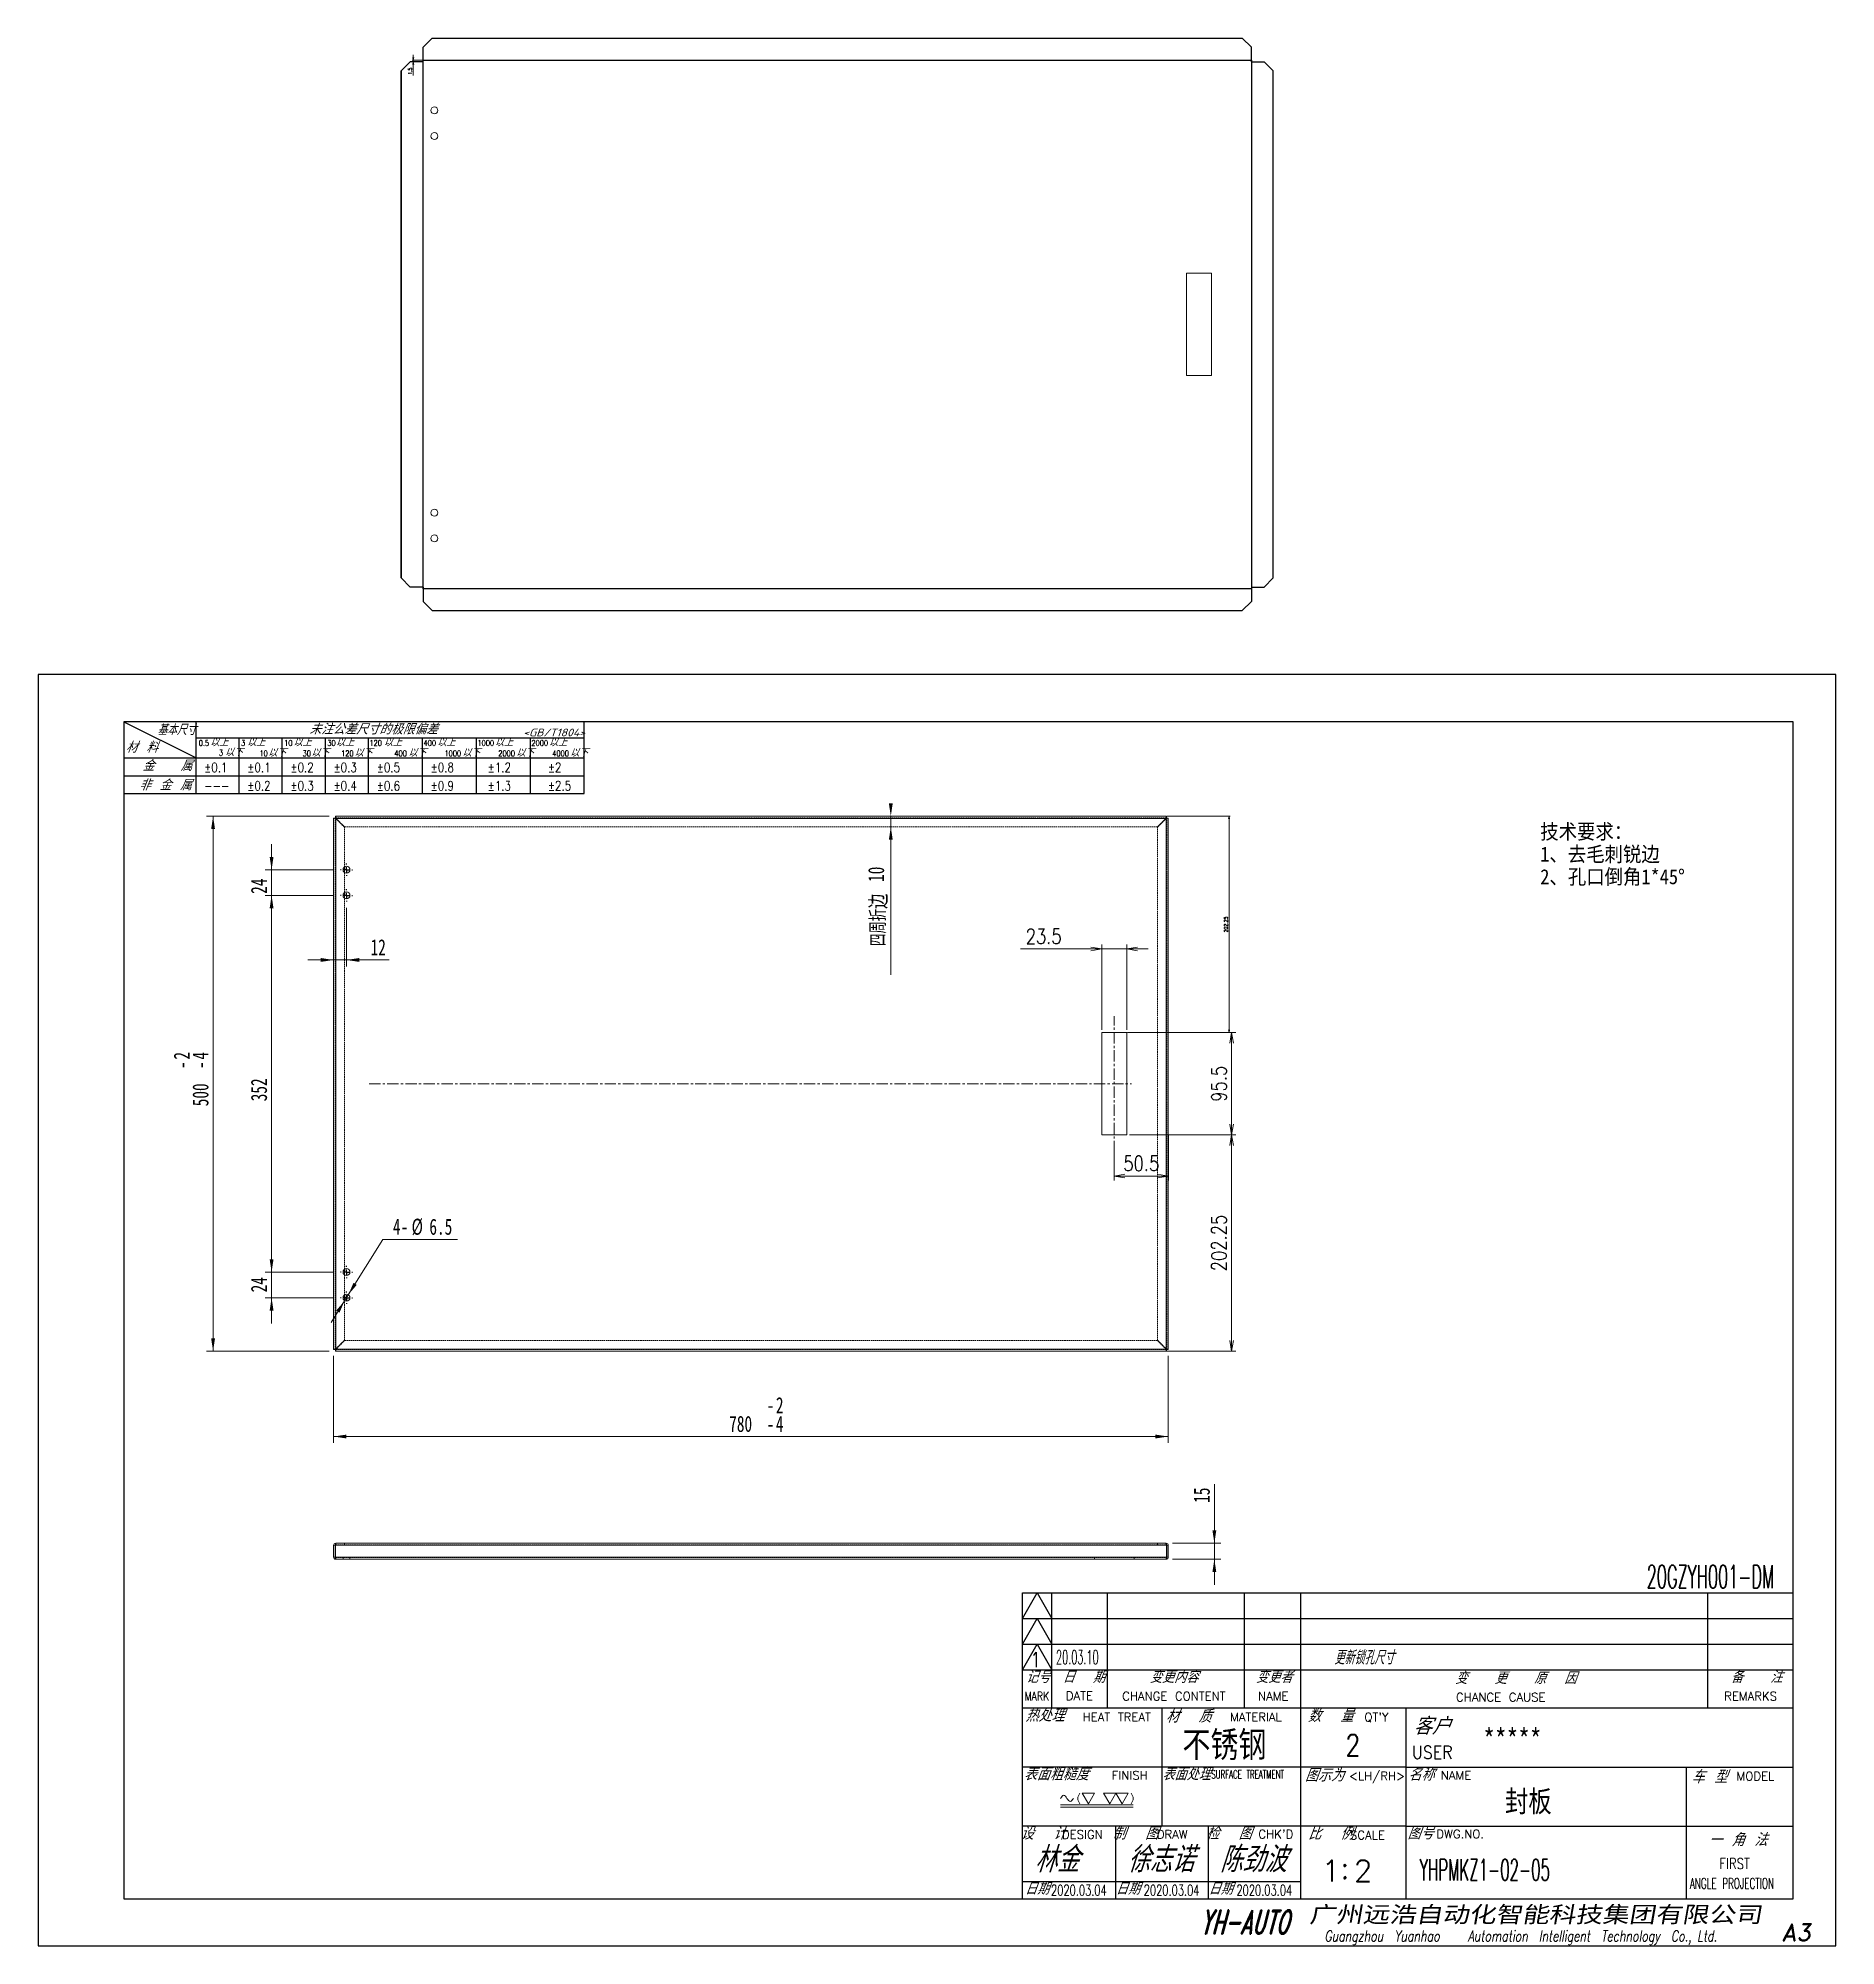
# Model space of a CAD drawing. Header units: millimetres. Extents: x 26565 to 28245, y -18725 to -16942.
import ezdxf
from ezdxf.enums import TextEntityAlignment as Align

# ---------------------------------------------------------------- set-up
doc = ezdxf.new("R2010")
doc.units = ezdxf.units.MM
doc.header["$PDMODE"] = 35
for name, pattern in [('AM_ISO02W050x2', [3.75, 3, -0.75]), ('CENTERX2', [20.32, 12.7, -2.54, 2.54, -2.54]), ('HIDDEN', [1.905, 1.27, -0.635])]:
    doc.linetypes.add(name, pattern=pattern)
for name, color, linetype in [('0-s', 7, 'Continuous'), ('0-z', 6, 'Continuous'), ('图\\M+19E79\\M+195B6\\M+18E9A', 7, 'Continuous'), ('标注', 5, 'Continuous')]:
    doc.layers.add(name, color=color, linetype=linetype)
for name, color, linetype, lineweight in [('DIM', 3, 'Continuous', 20), ('DRAWING', 7, 'Continuous', 35), ('HIDDEN', 1, 'AM_ISO02W050x2', 18), ('MAIDI', 7, 'Continuous', 0), ('标注线', 3, 'Continuous', 25)]:
    doc.layers.add(name, color=color, linetype=linetype, lineweight=lineweight)
doc.styles.add('DIM', font='romans.shx', dxfattribs={"width": 0.8, "bigfont": 'bigfont.shx'})
doc.styles.add('GB', font='gbeitc.shx', dxfattribs={"bigfont": 'gbcbig.shx'})
doc.styles.add('hzdkt', font='simplex.shx')
doc.styles.add('SLDTEXTSTYLE0', font='TXT', dxfattribs={"width": 0.7, "bigfont": 'bigfont'})
doc.styles.add('SLDTEXTSTYLE1', font='TXT', dxfattribs={"width": 0.7})
doc.styles.get("Standard").update_dxf_attribs({"font": 'txt.shx', "width": 0.8, "oblique": 20, "bigfont": 'bigfont.shx'})
doc.styles.add('宋体', font='', dxfattribs={"width": 0.8, "height": 5})
doc.styles.add('标题\\M+18E9A', font='romand.shx', dxfattribs={"oblique": 10, "bigfont": 'bigfont.shx'})
doc.styles.add('标题栏字体', font='romans.shx', dxfattribs={"oblique": 10, "bigfont": 'bigfont.shx'})
doc.styles.get('宋体').set_extended_font_data('SimSun')
doc.dimstyles.new('YH 1-1', dxfattribs={"dimtxt": 3.5, "dimasz": 2.5, "dimexe": 1, "dimexo": 0.625, "dimgap": 1.2, "dimtad": 3, "dimzin": 9, "dimdsep": 46, "dimtxsty": 'DIM', "dimblk": 'OPEN', "dimcen": 0, "dimclrd": 8, "dimclre": 8, "dimclrt": 2, "dimazin": 2, "dimtfac": 0.5, "dimtmove": 0, "dimatfit": 3, "dimldrblk": 'OPEN', "dimfxl": 0, "dimtolj": 2, "dimlwd": 13, "dimlwe": 13, "dimarcsym": 0})
doc.dimstyles.new('YH 1-4', dxfattribs={"dimscale": 4, "dimtxt": 3.5, "dimasz": 2.5, "dimexe": 1, "dimexo": 0.625, "dimgap": 1.2, "dimtad": 3, "dimdsep": 46, "dimtxsty": 'DIM', "dimblk": 'OPEN', "dimcen": 0, "dimclrd": 8, "dimclre": 8, "dimclrt": 2, "dimazin": 2, "dimtfac": 0.5, "dimtmove": 0, "dimatfit": 3, "dimldrblk": 'OPEN', "dimfxl": 0, "dimtolj": 2, "dimlwd": 13, "dimlwe": 13, "dimarcsym": 0})

msp = doc.modelspace()

# ---------------------------------------------------------------- texts
at = {"layer": 'MAIDI', "char_height": 15, "attachment_point": 1, "rotation": 90}
for s, insert, style in [('10', (27340.878, -17730.378), 'SLDTEXTSTYLE1'), ('24', (26764.13, -17741.507), 'SLDTEXTSTYLE1'), ('\\M+18E6C\\M+18EFC\\M+190DC{\\fSimSun|b0|i0|c134|p2;边}', (27342.801, -17790.244), 'SLDTEXTSTYLE0'), ('2', (26691.986, -17896.403), 'SLDTEXTSTYLE1'), ('-', (26691.986, -17905.132), 'SLDTEXTSTYLE1'), ('4', (26709.444, -17896.403), 'SLDTEXTSTYLE1'), ('-', (26709.444, -17905.132), 'SLDTEXTSTYLE1'), ('352', (26764.13, -17935.391), 'SLDTEXTSTYLE1'), ('500', (26709.444, -17940.049), 'SLDTEXTSTYLE1'), ('24', (26764.13, -18113.964), 'SLDTEXTSTYLE1'), ('15', (27645.18, -18310.651), 'SLDTEXTSTYLE1')]:
    msp.add_mtext(s, dxfattribs=dict(at, insert=insert, style=style))
at = {"layer": 'MAIDI', "char_height": 15, "attachment_point": 1, "style": 'SLDTEXTSTYLE1'}
for s, insert in [('12', (26875.962, -17783.959)), ('4-', (26896.856, -18045.095)), ('%%c', (26914.315, -18045.095)), ('6.5', (26930.9, -18045.095)), ('-', (27246.023, -18211.877)), ('2', (27254.752, -18211.877)), ('780', (27211.106, -18229.335)), ('-', (27246.023, -18229.335)), ('4', (27254.752, -18229.335))]:
    msp.add_mtext(s, dxfattribs=dict(at, insert=insert))
at = {"layer": '图\\M+19E79\\M+195B6\\M+18E9A', "color": 3}
for s, height, style, width, p in [('20GZYH001-DM', 21.6, '标题栏字体', 0.511179, (28068.499, -18390.396)), ('1', 14, '标题栏字体', 0.8, (27492.713, -18464.248)), ('2', 20, '标题栏字体', 0.8, (27787.132, -18547.062)), ('封板', 20, '宋体', 0.8, (27936.095, -18599.594)), ('YHPMKZ1-02-05', 20, '标题栏字体', 0.511179, (27856.281, -18663.577)), ('2020.03.04', 10, '标题栏字体', 0.675202, (27511.869, -18677.725)), ('2020.03.04', 10, '标题栏字体', 0.675202, (27598.509, -18677.725)), ('2020.03.04', 10, '标题栏字体', 0.675202, (27685.149, -18677.725))]:
    msp.add_text(s, height=height, dxfattribs=dict(at, style=style, width=width)).set_placement(p)
at = {"layer": '图\\M+19E79\\M+195B6\\M+18E9A', "color": 1, "style": '标题栏字体', "width": 0.511179}
msp.add_text('20.03.10', height=12.96, dxfattribs=at).set_placement((27516.565, -18461.33))
at = {"layer": '图\\M+19E79\\M+195B6\\M+18E9A', "color": 1, "style": 'GB'}
msp.add_text('更新锁孔尺寸', height=12.96, dxfattribs=at).set_placement((27776.508, -18461.681))
at = {"layer": '图\\M+19E79\\M+195B6\\M+18E9A', "color": 3, "style": '宋体', "width": 0.8}
msp.add_text('不锈钢', height=24, dxfattribs=at).set_placement((27673.941, -18548.425), align=Align.CENTER)
at = {"layer": '图\\M+19E79\\M+195B6\\M+18E9A', "color": 3, "lineweight": -3}
for s, height, style, width, p in [('*****', 20, '宋体', 0.8, (27915.823, -18541.941)), ('林金', 24, 'GB', 1.2, (27496.202, -18655.888)), ('徐志诺', 24, 'GB', 1.2, (27582.842, -18655.888)), ('陈劲波', 24, 'GB', 1.2, (27669.482, -18655.888))]:
    msp.add_text(s, height=height, dxfattribs=dict(at, style=style, width=width)).set_placement(p)
at = {"layer": '图\\M+19E79\\M+195B6\\M+18E9A', "color": 3, "style": '标题栏字体'}
for s, p in [('1', (27764.806, -18664.653)), ('2', (27794.995, -18664.653))]:
    msp.add_text(s, height=20, dxfattribs=at).set_placement(p)
at = {"layer": '标注线', "insert": (27969.078, -17734.179), "char_height": 14, "attachment_point": 7, "line_spacing_factor": 0.903614, "style": 'hzdkt'}
msp.add_mtext('{\\fSimSun|b0|i0|c134|p2;\\W0.9;技术要求：\\fSimSun|b0|i0|c0|p2;\\P1\\fSimSun|b0|i0|c134|p2;、去毛刺锐边\\fSimSun|b0|i0|c0|p2;\\P2\\fSimSun|b0|i0|c134|p2;、孔口倒角\\fSimSun|b0|i0|c0|p2;1*45%%D}', dxfattribs=at)

# ---------------------------------------------------------------- blocks, each defined once
blk = doc.blocks.new('FINISH_012')
at = {"layer": 'DIM'}
for p, q in [((-22.04, -7.78), (-5, -7.78)), ((-22.04, -8.28), (-5, -8.28)), ((-16.94, -5), (-14.06, -5)), ((-15.5, -7.5), (-16.94, -5)), ((-14.06, -5), (-15.5, -7.5)), ((-11.94, -5), (-9.06, -5)), ((-10.5, -7.5), (-11.94, -5)), ((-9.06, -5), (-10.5, -7.5)), ((-7.61, -7.5), (-9.06, -5)), ((-9.06, -5), (-6.17, -5)), ((-6.17, -5), (-7.61, -7.5))]:
    blk.add_line(p, q, dxfattribs=at)
for points in [[(-22, -6.25), (-21.25, -5.5), (-20.5, -6.25), (-19.75, -7), (-19, -6.25)], [(-17.5, -5), (-18, -6.25), (-17.5, -7.5)], [(-5.5, -5), (-5, -6.25), (-5.5, -7.5)]]:
    blk.add_spline(points, degree=3, dxfattribs=at)
blk = doc.blocks.new('YH A3')
at = {"layer": 'Defpoints', "linetype": 'Continuous'}
for p, q in [((0, 297), (0, 0)), ((420, 297), (0, 297)), ((420, 0), (420, 297)), ((0, 0), (420, 0))]:
    blk.add_line(p, q, dxfattribs=at)
at = {"layer": '图\\M+19E79\\M+195B6\\M+18E9A', "linetype": 'Continuous'}
for p, q in [((20, 286), (20, 11)), ((410, 286), (20, 286)), ((410, 11), (410, 286)), ((20, 11), (410, 11))]:
    blk.add_line(p, q, dxfattribs=at)
at = {"layer": '图\\M+19E79\\M+195B6\\M+18E9A', "color": 9}
for p, q in [((20, 286), (36.88, 277.54)), ((36.88, 269.2), (36.88, 286)), ((127.6, 269.2), (127.6, 286)), ((36.88, 282.22), (127.6, 282.22)), ((46.96, 269.2), (46.96, 282.22)), ((57.04, 269.2), (57.04, 282.22)), ((67.12, 269.2), (67.12, 282.22)), ((77.2, 269.2), (77.2, 282.22)), ((89.8, 269.2), (89.8, 282.22)), ((102.4, 269.2), (102.4, 282.22)), ((115, 269.2), (115, 282.22)), ((20, 277.54), (127.6, 277.54)), ((20, 273.37), (127.6, 273.37)), ((20, 269.2), (127.6, 269.2)), ((230, 82.5), (410, 82.5)), ((230, 76.5), (233.43, 82.5)), ((233.43, 82.5), (236.86, 76.5)), ((236.86, 55.5), (236.86, 82.5)), ((249.86, 55.5), (249.86, 82.5)), ((281.86, 55.5), (281.86, 82.5)), ((390, 82.5), (390, 55.5)), ((230, 76.5), (410, 76.5)), ((230, 70.5), (233.43, 76.5)), ((233.43, 76.5), (236.86, 70.5)), ((230, 70.5), (410, 70.5)), ((230, 64.5), (233.43, 70.5)), ((233.43, 70.5), (236.86, 64.5)), ((230, 64.5), (410, 64.5)), ((230, 64.5), (410, 64.5)), ((410, 55.5), (230, 55.5)), ((262.5, 55.5), (262.5, 41.75)), ((319.5, 55.5), (319.5, 11)), ((319.5, 41.75), (230, 41.75)), ((262.5, 41.75), (262.5, 28)), ((319.5, 41.75), (410, 41.75)), ((385, 41.75), (385, 11)), ((319.5, 28), (230, 28)), ((251.68, 28), (251.68, 11)), ((273.34, 28), (273.34, 11)), ((319.5, 28), (410, 28)), ((230, 15), (295, 15))]:
    blk.add_line(p, q, dxfattribs=at)
at = {"layer": '图\\M+19E79\\M+195B6\\M+18E9A', "color": 9, "linetype": 'Continuous'}
for p, q in [((230, 11), (230, 82.5)), ((295, 11), (295, 82.5)), ((246.18, 60.71), (246.18, 60.71)), ((246.18, 60.71), (246.18, 60.71)), ((246.18, 60.71), (246.18, 60.71)), ((399.47, 38.42), (399.47, 38.42))]:
    blk.add_line(p, q, dxfattribs=at)
at = {"layer": '图\\M+19E79\\M+195B6\\M+18E9A', "color": 7}
blk.add_line((410, 55.5), (230, 55.5), dxfattribs=at)
at = {"layer": '图\\M+19E79\\M+195B6\\M+18E9A', "color": 9}
for s, height, style, width, p in [('基本尺寸', 2.52, 'GB', 1.2, (27.84, 282.88)), ('未注公差尺寸的极限偏差', 2.52, 'GB', 1.5, (63.32, 283.02)), ('材 料', 2.52, 'GB', 1.5, (20.42, 278.77)), ('0.5', 1.35, 'DIM', 0.7, (37.54, 280.35)), ('以上', 1.62, 'GB', 1.3, (40.15, 280.3)), ('3', 1.35, 'DIM', 0.8, (47.39, 280.35)), ('以上', 1.62, 'GB', 1.3, (48.76, 280.3)), ('10', 1.35, 'DIM', 0.8, (57.47, 280.35)), ('以上', 1.62, 'GB', 1.3, (59.6, 280.3)), ('30', 1.35, 'DIM', 0.8, (67.55, 280.35)), ('以上', 1.62, 'GB', 1.3, (69.53, 280.3)), ('120', 1.35, 'DIM', 0.8, (77.39, 280.35)), ('以上', 1.62, 'GB', 1.3, (80.72, 280.3)), ('400', 1.35, 'DIM', 0.8, (90.03, 280.35)), ('以上', 1.62, 'GB', 1.3, (93.19, 280.3)), ('1000', 1.35, 'DIM', 0.8, (102.63, 280.35)), ('以上', 1.62, 'GB', 1.3, (106.67, 280.3)), ('<GB/T1804>', 1.8, 'GB', 1.3, (113.29, 282.59)), ('2000', 1.35, 'DIM', 0.8, (115.23, 280.35)), ('以上', 1.62, 'GB', 1.3, (119.31, 280.3)), ('金   属', 2.52, 'GB', 1.5, (24.33, 274.48)), ('\\M+1817D0.1', 2.205, 'DIM', 0.8, (38.78, 274.23)), ('3', 1.35, 'DIM', 0.8, (42.24, 278.06)), ('以下', 1.62, 'GB', 1.3, (43.61, 278.01)), ('\\M+1817D0.1', 2.205, 'DIM', 0.8, (48.86, 274.23)), ('10', 1.35, 'DIM', 0.8, (51.7, 277.92)), ('以下', 1.62, 'GB', 1.3, (53.69, 277.87)), ('\\M+1817D0.2', 2.205, 'DIM', 0.8, (58.94, 274.23)), ('30', 1.35, 'DIM', 0.8, (61.78, 277.92)), ('以下', 1.62, 'GB', 1.3, (63.77, 277.87)), ('\\M+1817D0.3', 2.205, 'DIM', 0.8, (69.02, 274.23)), ('120', 1.35, 'DIM', 0.8, (70.77, 277.92)), ('以下', 1.62, 'GB', 1.3, (73.85, 277.87)), ('\\M+1817D0.5', 2.205, 'DIM', 0.8, (79.1, 274.23)), ('400', 1.35, 'DIM', 0.8, (83.21, 277.92)), ('以下', 1.62, 'GB', 1.3, (86.45, 277.87)), ('\\M+1817D0.8', 2.205, 'DIM', 0.8, (91.7, 274.23)), ('1000', 1.35, 'DIM', 0.8, (94.92, 277.92)), ('以下', 1.62, 'GB', 1.3, (99.05, 277.87)), ('\\M+1817D1.2', 2.205, 'DIM', 0.8, (105.02, 274.23)), ('2000', 1.35, 'DIM', 0.8, (107.5, 277.92)), ('以下', 1.62, 'GB', 1.3, (111.65, 277.87)), ('\\M+1817D2', 2.205, 'DIM', 0.8, (119.09, 274.23)), ('4000', 1.35, 'DIM', 0.8, (120.1, 277.92)), ('以下', 1.62, 'GB', 1.3, (124.25, 277.87)), ('非 金 属', 2.52, 'GB', 1.5, (23.53, 269.99)), ('\\M+1817D0.2', 2.205, 'DIM', 0.8, (48.86, 269.94)), ('\\M+1817D0.3', 2.205, 'DIM', 0.8, (58.94, 269.94)), ('\\M+1817D0.4', 2.205, 'DIM', 0.8, (69.02, 269.94)), ('\\M+1817D0.6', 2.205, 'DIM', 0.8, (79.1, 269.94)), ('\\M+1817D0.9', 2.205, 'DIM', 0.8, (91.7, 269.94)), ('\\M+1817D1.3', 2.205, 'DIM', 0.8, (105.02, 269.94)), ('\\M+1817D2.5', 2.205, 'DIM', 0.8, (119.09, 269.94)), ('---', 2.205, 'DIM', 0.8, (38.78, 269.94)), ('记号', 2.8, 'GB', 1.4, (230.72, 61.43)), ('日  期', 2.8, 'GB', 1.4, (239.28, 61.43)), ('变更内容', 2.8, 'GB', 1.4, (259.68, 61.43)), ('变更者', 2.8, 'GB', 1.4, (284.48, 61.43)), ('变   更   原  因', 2.8, 'GB', 1.4, (331.02, 61.18)), ('备   注', 2.8, 'GB', 1.4, (395.41, 61.43)), ('热处理', 3, 'GB', 1.4, (230.61, 52.37)), ('材  质', 3, 'GB', 1.4, (263.44, 52.14)), ('数  量', 3, 'GB', 1.4, (296.59, 52.28)), ('表面粗糙度', 3, 'GB', 1.4, (230.24, 38.66)), ('表面处理', 3, 'GB', 1.3, (262.62, 38.66)), ('图示为', 3, 'GB', 1.4, (295.92, 38.38)), ('名称\u3000', 3, 'GB', 1.4, (320.05, 38.56)), ('比  例\u3000', 3, 'GB', 1.4, (296.61, 24.77)), ('图号', 3, 'GB', 1.4, (319.87, 24.88))]:
    blk.add_text(s, height=height, dxfattribs=dict(at, style=style, width=width)).set_placement(p)
for s, height, width, p in [('MARK', 2, 0.8, (233.35, 57.34)), ('USER', 3, 0.9, (325.72, 43.73))]:
    blk.add_text(s, height=height, dxfattribs=dict(at, width=width)).set_placement(p, align=Align.CENTER)
for s, p in [('DATE', (243.26, 57.42)), ('CHANGE CONTENT', (265.34, 57.34)), ('HEAT TREAT', (252, 52.46)), ('MATERIAL', (284.5, 52.46)), ('FINISH', (255.02, 38.84))]:
    blk.add_text(s, height=2, dxfattribs=at).set_placement(p, align=Align.CENTER)
for s, p in [('NAME', (288.56, 58.34)), ('CHANCE CAUSE', (341.71, 58.09)), ('REMARKS', (400.08, 58.34)), ('MODEL', (401.21, 39.65))]:
    blk.add_text(s, height=2, dxfattribs=at).set_placement(p, align=Align.MIDDLE)
for s, p in [("QT'Y ", (309.85, 52.43)), ('<LH/RH>', (306.29, 38.68)), ('NAME', (327.69, 38.84)), (' DESIGN', (237.43, 25.01)), (' DRAW', (259.57, 25.06)), ("CHK'D", (285.09, 25.09)), ('SCALE', (306.49, 24.88)), ('DWG.NO.', (326.67, 25.14))]:
    blk.add_text(s, height=2, dxfattribs=at).set_placement(p)
at = {"layer": '图\\M+19E79\\M+195B6\\M+18E9A', "color": 9, "style": 'GB'}
for s, height, width, p in [('客户', 4, 1.5, (325.5, 49.34)), ('设  计', 3, 1.4, (234.8, 24.81)), ('制  图', 3, 1.4, (256.29, 24.81)), ('检  图', 3, 1.4, (278.12, 24.81)), ('一 角 法', 3, 1.4, (397.09, 23.29)), ('日期', 2.8, 1.4, (233.29, 11.96)), ('日期', 2.8, 1.4, (254.52, 11.96)), ('日期', 2.8, 1.4, (276.18, 11.96))]:
    blk.add_text(s, height=height, dxfattribs=dict(at, width=width)).set_placement(p, align=Align.CENTER)
at = {"layer": '图\\M+19E79\\M+195B6\\M+18E9A', "color": 9}
for s, height, width, p in [('SURFACE TREATMENT', 2, 0.6, (274.08, 39.06)), ('FIRST', 2.5, 0.800645, (392.8, 17.97)), ('ANGLE PROJECTION', 2.5, 0.6, (385.9, 13.33))]:
    blk.add_text(s, height=height, dxfattribs=dict(at, width=width)).set_placement(p)
at = {"layer": '图\\M+19E79\\M+195B6\\M+18E9A', "color": 9, "style": 'GB', "width": 1.4}
blk.add_text('车 型', height=3, dxfattribs=at).set_placement((390.38, 39.65), align=Align.MIDDLE)
at = {"layer": '图\\M+19E79\\M+195B6\\M+18E9A', "color": 9, "style": '标题栏字体'}
blk.add_text(':', height=5, dxfattribs=at).set_placement((304.25, 15.69))
at = {"layer": '图\\M+19E79\\M+195B6\\M+18E9A', "color": 7, "lineweight": -3, "style": '宋体', "oblique": 10, "width": 1.2}
blk.add_text('广州远浩自动化智能科技集团有限公司', height=3.8, dxfattribs=at).set_placement((296.96, 5.45))
at = {"layer": '图\\M+19E79\\M+195B6\\M+18E9A', "color": 7, "style": '标题\\M+18E9A'}
for s, height, oblique, width, p in [('YH-AUTO', 5.5, 15, 0.6, (281.84, 5.55)), ('Guangzhou  Yuanhao   Automation  Intelligent  Technology  Co., Ltd.', 2.5, 10, 0.75, (346.39, 1.94))]:
    blk.add_text(s, height=height, dxfattribs=dict(at, oblique=oblique, width=width)).set_placement(p, align=Align.MIDDLE)
at = {"layer": '图\\M+19E79\\M+195B6\\M+18E9A', "color": 7, "style": '标题\\M+18E9A', "oblique": 10}
blk.add_text('A3', height=4, dxfattribs=at).set_placement((410.8, 3.14), align=Align.MIDDLE)
blk = doc.blocks.new('_Open')
at = {"color": 0, "linetype": 'ByBlock', "lineweight": -2}
for p, q in [((-1, 0.17), (0, 0)), ((-1, -0.17), (0, 0)), ((0, 0), (-1, 0))]:
    blk.add_line(p, q, dxfattribs=at)
blk = doc.blocks.new('*D3')
at = {"layer": 'Defpoints', "color": 0, "transparency": 16777216}
for p in [(27559.2, -17793), (27559.2, -17871.2), (27582.7, -17871.2)]:
    blk.add_point(p, dxfattribs=at)
at = {"layer": 'DRAWING', "color": 8, "lineweight": 13, "transparency": 16777216}
for p, q in [((27559.2, -17868.7), (27559.2, -17789)), ((27582.7, -17868.7), (27582.7, -17789)), ((27549.2, -17793), (27483.2, -17793)), ((27582.7, -17793), (27559.2, -17793)), ((27592.7, -17793), (27602.7, -17793))]:
    blk.add_line(p, q, dxfattribs=at)
at = {"layer": 'DRAWING', "color": 8, "lineweight": 13, "transparency": 16777216, "xscale": 10, "yscale": 10, "zscale": 10}
blk.add_blockref('_Open', (27559.2, -17793), dxfattribs=at)
at = {"layer": 'DRAWING', "color": 8, "lineweight": 13, "transparency": 16777216, "xscale": 10, "yscale": 10, "zscale": 10, "rotation": 180}
blk.add_blockref('_Open', (27582.7, -17793), dxfattribs=at)
at = {"layer": 'DRAWING', "color": 2, "transparency": 16777216, "insert": (27505, -17781.2), "char_height": 14, "attachment_point": 5, "style": 'DIM'}
blk.add_mtext('\\A2;23.5', dxfattribs=at)
blk = doc.blocks.new('*D4')
at = {"layer": 'Defpoints', "color": 0, "transparency": 16777216}
for p in [(27582.7, -17966.7), (27680.6, -17966.7), (27594.2, -18169)]:
    blk.add_point(p, dxfattribs=at)
at = {"layer": 'DRAWING', "color": 8, "lineweight": 13, "transparency": 16777216}
for p, q in [((27585.2, -17966.7), (27684.6, -17966.7)), ((27680.6, -18159), (27680.6, -17976.7)), ((27596.7, -18169), (27684.6, -18169))]:
    blk.add_line(p, q, dxfattribs=at)
at = {"layer": 'DRAWING', "color": 8, "lineweight": 13, "transparency": 16777216, "xscale": 10, "yscale": 10, "zscale": 10}
for p, rotation in [((27680.6, -17966.7), 90), ((27680.6, -18169), 270)]:
    blk.add_blockref('_Open', p, dxfattribs=dict(at, rotation=rotation))
at = {"layer": 'DRAWING', "color": 2, "transparency": 16777216, "insert": (27668.8, -18067.8), "char_height": 14, "attachment_point": 5, "rotation": 90, "style": 'DIM'}
blk.add_mtext('\\A2;202.25', dxfattribs=at)
blk = doc.blocks.new('*D5')
at = {"layer": 'Defpoints', "color": 0, "transparency": 16777216}
for p in [(27582.7, -17871.2), (27582.7, -17966.7), (27680.6, -17966.7)]:
    blk.add_point(p, dxfattribs=at)
at = {"layer": 'DRAWING', "color": 8, "lineweight": 13, "transparency": 16777216}
for p, q in [((27585.2, -17871.2), (27684.6, -17871.2)), ((27680.6, -17881.2), (27680.6, -17956.7)), ((27585.2, -17966.7), (27684.6, -17966.7))]:
    blk.add_line(p, q, dxfattribs=at)
at = {"layer": 'DRAWING', "color": 8, "lineweight": 13, "transparency": 16777216, "xscale": 10, "yscale": 10, "zscale": 10}
for p, rotation in [((27680.6, -17871.2), 90), ((27680.6, -17966.7), 270)]:
    blk.add_blockref('_Open', p, dxfattribs=dict(at, rotation=rotation))
at = {"layer": 'DRAWING', "color": 2, "transparency": 16777216, "insert": (27668.8, -17919), "char_height": 14, "attachment_point": 5, "rotation": 90, "style": 'DIM'}
blk.add_mtext('\\A2;95.5', dxfattribs=at)
blk = doc.blocks.new('*D6')
at = {"layer": 'Defpoints', "color": 0, "transparency": 16777216}
for p in [(27621.5, -17964.4), (27571, -17974.8), (27571, -18005.3)]:
    blk.add_point(p, dxfattribs=at)
at = {"layer": 'DRAWING', "color": 8, "lineweight": 13, "transparency": 16777216}
for p, q in [((27621.5, -17966.9), (27621.5, -18009.3)), ((27571, -17977.3), (27571, -18009.3)), ((27611.5, -18005.3), (27581, -18005.3))]:
    blk.add_line(p, q, dxfattribs=at)
at = {"layer": 'DRAWING', "color": 8, "lineweight": 13, "transparency": 16777216, "xscale": 10, "yscale": 10, "zscale": 10, "rotation": 180}
blk.add_blockref('_Open', (27571, -18005.3), dxfattribs=at)
at = {"layer": 'DRAWING', "color": 8, "lineweight": 13, "transparency": 16777216, "xscale": 10, "yscale": 10, "zscale": 10}
blk.add_blockref('_Open', (27621.5, -18005.3), dxfattribs=at)
at = {"layer": 'DRAWING', "color": 2, "transparency": 16777216, "insert": (27596.2, -17993.5), "char_height": 14, "attachment_point": 5, "style": 'DIM'}
blk.add_mtext('\\A2;50.5', dxfattribs=at)
blk = doc.blocks.new('*D7')
at = {"layer": 'Defpoints', "color": 0, "transparency": 16777216}
for p in [(27619.8, -17669), (27678.2, -17669), (27582.7, -17871.2)]:
    blk.add_point(p, dxfattribs=at)
at = {"layer": 'DRAWING', "color": 8, "lineweight": 13, "transparency": 16777216}
for p, q in [((27620.4, -17669), (27679.2, -17669)), ((27678.2, -17868.7), (27678.2, -17671.5)), ((27583.3, -17871.2), (27679.2, -17871.2))]:
    blk.add_line(p, q, dxfattribs=at)
at = {"layer": 'DRAWING', "color": 8, "lineweight": 13, "transparency": 16777216, "xscale": 2.5, "yscale": 2.5, "zscale": 2.5}
for p, rotation in [((27678.2, -17669), 90), ((27678.2, -17871.2), 270)]:
    blk.add_blockref('_Open', p, dxfattribs=dict(at, rotation=rotation))
at = {"layer": 'DRAWING', "color": 2, "transparency": 16777216, "insert": (27675.3, -17770.1), "char_height": 3.5, "attachment_point": 5, "rotation": 90, "style": 'DIM'}
blk.add_mtext('\\A2;202.25', dxfattribs=at)
blk = doc.blocks.new('*D9')
at = {"layer": '0-z', "color": 8, "lineweight": 13, "transparency": 16777216}
for p, q in [((26924.5, -16962.3), (26914.9, -16962.3)), ((26924.5, -16963.8), (26914.9, -16963.8)), ((26915.9, -16959.8), (26915.9, -16957.3)), ((26915.9, -16962.3), (26915.9, -16963.8)), ((26915.9, -16966.3), (26915.9, -16976.7))]:
    blk.add_line(p, q, dxfattribs=at)
at = {"layer": 'Defpoints', "color": 0, "transparency": 16777216}
for p in [(26915.9, -16963.8), (26925.1, -16962.3), (26925.1, -16963.8)]:
    blk.add_point(p, dxfattribs=at)
at = {"layer": '0-z', "color": 8, "lineweight": 13, "transparency": 16777216, "xscale": 2.5, "yscale": 2.5, "zscale": 2.5}
for p, rotation in [((26915.9, -16962.3), 270), ((26915.9, -16963.8), 90)]:
    blk.add_blockref('_Open', p, dxfattribs=dict(at, rotation=rotation))
at = {"layer": '0-z', "color": 2, "transparency": 16777216, "insert": (26912.9, -16972.7), "char_height": 3.5, "attachment_point": 5, "rotation": 90, "style": 'DIM'}
blk.add_mtext('\\A2;1.5', dxfattribs=at)

# ---------------------------------------------------------------- dimensions: what is measured, and where the dimension line sits
at = {"layer": '0-z'}
dim = msp.add_linear_dim(base=(26915.854, -16963.813), p1=(26925.104, -16962.313), p2=(26925.104, -16963.813), angle=90, dimstyle='YH 1-1', dxfattribs=at)
dim.commit()
dim.dimension.update_dxf_attribs({"geometry": '*D9', "text_midpoint": (26912.904, -16972.747)})
at = {"layer": 'DRAWING'}
for base, p1, p2, dimstyle, picture, middle in [((27678.205, -17668.952), (27582.716, -17871.202), (27619.789, -17668.952), 'YH 1-1', '*D7', (27675.255, -17770.077)), ((27680.601, -17966.702), (27582.716, -17871.202), (27582.716, -17966.702), 'YH 1-4', '*D5', (27668.801, -17918.952)), ((27680.601, -17966.702), (27594.178, -18168.952), (27582.716, -17966.702), 'YH 1-4', '*D4', (27668.801, -18067.827))]:
    dim = msp.add_linear_dim(base=base, p1=p1, p2=p2, angle=90, dimstyle=dimstyle, dxfattribs=at)
    dim.commit()
    dim.dimension.update_dxf_attribs({"geometry": picture, "text_midpoint": middle})
dim = msp.add_linear_dim(base=(27559.216, -17792.95), p1=(27582.716, -17871.202), p2=(27559.216, -17871.202), dimstyle='YH 1-4', dxfattribs=at)
dim.commit()
dim.dimension.update_dxf_attribs({"geometry": '*D3', "text_midpoint": (27505.049, -17792.95), "dimtype": 128})
dim = msp.add_linear_dim(base=(27570.966, -18005.339), p1=(27621.466, -17964.374), p2=(27570.966, -17974.804), dimstyle='YH 1-4', dxfattribs=at)
dim.commit()
dim.dimension.update_dxf_attribs({"geometry": '*D6', "text_midpoint": (27596.216, -17993.539)})

# ---------------------------------------------------------------- linework, layer by layer
at = {"color": 7, "linetype": 'Continuous', "lineweight": 15}
for p, q in [((27661.854, -17161.563), (27638.354, -17161.563)), ((27638.354, -17161.563), (27638.354, -17257.063)), ((27661.854, -17257.063), (27661.854, -17161.563)), ((27638.354, -17257.063), (27661.854, -17257.063)), ((26841.496, -17670.634), (26841.466, -17670.629)), ((26841.466, -17670.629), (26842.966, -17670.629)), ((26841.466, -18167.275), (26841.466, -17670.629)), ((26841.586, -17670.649), (26841.496, -17670.634)), ((26841.734, -17670.672), (26841.586, -17670.649)), ((26841.933, -17670.705), (26841.734, -17670.672)), ((26842.18, -17670.745), (26841.933, -17670.705)), ((26842.466, -17670.791), (26842.18, -17670.745)), ((26842.782, -17670.842), (26842.466, -17670.791)), ((26843.118, -17670.896), (26842.782, -17670.842)), ((26842.973, -17670.634), (26842.966, -17670.629)), ((26842.996, -17670.649), (26842.973, -17670.634)), ((26843.033, -17670.672), (26842.996, -17670.649)), ((26843.083, -17670.705), (26843.033, -17670.672)), ((26843.144, -17670.745), (26843.083, -17670.705)), ((26843.466, -17670.952), (26843.118, -17670.896)), ((26843.142, -17668.952), (26843.142, -17670.452)), ((26843.142, -17668.952), (26843.147, -17668.983)), ((26843.142, -17668.952), (27619.789, -17668.952)), ((26843.142, -17670.452), (26843.147, -17670.46)), ((26843.216, -17670.791), (26843.144, -17670.745)), ((26843.147, -17668.983), (26843.162, -17669.073)), ((26843.147, -17670.46), (26843.162, -17670.482)), ((26843.162, -17669.073), (26843.186, -17669.22)), ((26843.162, -17670.482), (26843.186, -17670.519)), ((26843.186, -17669.22), (26843.218, -17669.42)), ((26843.186, -17670.519), (26843.218, -17670.569)), ((26843.295, -17670.842), (26843.216, -17670.791)), ((26843.218, -17669.42), (26843.258, -17669.667)), ((26843.218, -17670.569), (26843.258, -17670.631)), ((26843.258, -17669.667), (26843.304, -17669.952)), ((26843.258, -17670.631), (26843.304, -17670.702)), ((26843.379, -17670.896), (26843.295, -17670.842)), ((26843.304, -17669.952), (26843.355, -17670.268)), ((26843.304, -17670.702), (26843.355, -17670.781)), ((26843.355, -17670.268), (26843.409, -17670.605)), ((26843.355, -17670.781), (26843.409, -17670.865)), ((26843.466, -17670.952), (26843.379, -17670.896)), ((26843.409, -17670.605), (26843.466, -17670.952)), ((26843.409, -17670.865), (26843.466, -17670.952)), ((26843.466, -18166.952), (26843.466, -17670.952)), ((26843.466, -17670.952), (27619.466, -17670.952)), ((27619.466, -17670.952), (27619.522, -17670.605)), ((27619.466, -17670.952), (27619.522, -17670.865)), ((27619.563, -17670.889), (27619.466, -17670.952)), ((27619.856, -17670.889), (27619.466, -17670.952)), ((27619.466, -17670.952), (27619.466, -18166.952)), ((27619.522, -17670.605), (27619.576, -17670.268)), ((27619.522, -17670.865), (27619.576, -17670.781)), ((27619.657, -17670.829), (27619.563, -17670.889)), ((27619.576, -17670.268), (27619.627, -17669.952)), ((27619.576, -17670.781), (27619.627, -17670.702)), ((27619.627, -17669.952), (27619.673, -17669.667)), ((27619.627, -17670.702), (27619.673, -17670.631)), ((27619.743, -17670.773), (27619.657, -17670.829)), ((27619.673, -17669.667), (27619.713, -17669.42)), ((27619.673, -17670.631), (27619.713, -17670.569)), ((27619.713, -17669.42), (27619.745, -17669.22)), ((27619.713, -17670.569), (27619.745, -17670.519)), ((27619.819, -17670.724), (27619.743, -17670.773)), ((27619.745, -17669.22), (27619.769, -17669.073)), ((27619.745, -17670.519), (27619.769, -17670.482)), ((27619.769, -17669.073), (27619.784, -17668.983)), ((27619.769, -17670.482), (27619.784, -17670.46)), ((27619.784, -17668.983), (27619.789, -17668.952)), ((27619.784, -17670.46), (27619.789, -17670.452)), ((27619.789, -17668.952), (27619.789, -17670.452)), ((27619.881, -17670.684), (27619.819, -17670.724)), ((27620.231, -17670.829), (27619.856, -17670.889)), ((27619.928, -17670.654), (27619.881, -17670.684)), ((27619.956, -17670.635), (27619.928, -17670.654)), ((27619.966, -17670.629), (27619.956, -17670.635)), ((27621.466, -17670.629), (27619.966, -17670.629)), ((27620.577, -17670.773), (27620.231, -17670.829)), ((27620.88, -17670.724), (27620.577, -17670.773)), ((27621.129, -17670.684), (27620.88, -17670.724)), ((27621.313, -17670.654), (27621.129, -17670.684)), ((27621.427, -17670.635), (27621.313, -17670.654)), ((27621.466, -17670.629), (27621.427, -17670.635)), ((27621.466, -17670.629), (27621.466, -18167.275)), ((26851.466, -17721.514), (26851.466, -17716.391)), ((26851.466, -17745.514), (26851.466, -17740.391)), ((27582.716, -17871.202), (27559.216, -17871.202)), ((27559.216, -17871.202), (27559.216, -17966.702)), ((27582.716, -17966.702), (27582.716, -17871.202)), ((27559.216, -17966.702), (27582.716, -17966.702)), ((26851.466, -18097.514), (26851.466, -18092.391)), ((26851.466, -18121.514), (26851.466, -18116.391)), ((26841.466, -18167.275), (26841.496, -18167.271)), ((26841.496, -18167.271), (26841.586, -18167.256)), ((26841.586, -18167.256), (26841.734, -18167.232)), ((26841.734, -18167.232), (26841.933, -18167.2)), ((26841.933, -18167.2), (26842.18, -18167.16)), ((26842.18, -18167.16), (26842.466, -18167.114)), ((26842.466, -18167.114), (26842.782, -18167.063)), ((26842.782, -18167.063), (26843.118, -18167.008)), ((26842.966, -18167.275), (26842.973, -18167.271)), ((26842.973, -18167.271), (26842.996, -18167.256)), ((26842.996, -18167.256), (26843.033, -18167.232)), ((26843.033, -18167.232), (26843.083, -18167.2)), ((26843.083, -18167.2), (26843.144, -18167.16)), ((26843.118, -18167.008), (26843.466, -18166.952)), ((26843.144, -18167.16), (26843.216, -18167.114)), ((26843.216, -18167.114), (26843.295, -18167.063)), ((26843.304, -18167.202), (26843.258, -18167.274)), ((26843.295, -18167.063), (26843.379, -18167.008)), ((26843.355, -18167.123), (26843.304, -18167.202)), ((26843.409, -18167.039), (26843.355, -18167.123)), ((26843.379, -18167.008), (26843.466, -18166.952)), ((26843.466, -18166.952), (26843.409, -18167.039)), ((26843.466, -18166.952), (26843.409, -18167.3)), ((27619.466, -18166.952), (26843.466, -18166.952)), ((27619.466, -18166.952), (27619.552, -18167.008)), ((27619.466, -18166.952), (27619.856, -18167.015)), ((27619.522, -18167.039), (27619.466, -18166.952)), ((27619.522, -18167.3), (27619.466, -18166.952)), ((27619.576, -18167.123), (27619.522, -18167.039)), ((27619.552, -18167.008), (27619.637, -18167.063)), ((27619.627, -18167.202), (27619.576, -18167.123)), ((27619.673, -18167.274), (27619.627, -18167.202)), ((27619.637, -18167.063), (27619.716, -18167.114)), ((27619.716, -18167.114), (27619.787, -18167.16)), ((27619.787, -18167.16), (27619.849, -18167.2)), ((27619.849, -18167.2), (27619.899, -18167.232)), ((27619.856, -18167.015), (27620.231, -18167.076)), ((27619.899, -18167.232), (27619.935, -18167.256)), ((27619.935, -18167.256), (27619.958, -18167.271)), ((27619.958, -18167.271), (27619.966, -18167.275)), ((27620.231, -18167.076), (27620.577, -18167.132)), ((27620.577, -18167.132), (27620.88, -18167.181)), ((27620.88, -18167.181), (27621.129, -18167.221)), ((27621.129, -18167.221), (27621.313, -18167.251)), ((27621.313, -18167.251), (27621.427, -18167.269)), ((27621.427, -18167.269), (27621.466, -18167.275)), ((26841.466, -18167.275), (26842.966, -18167.275)), ((26843.147, -18167.445), (26843.142, -18167.452)), ((26843.142, -18168.952), (26843.142, -18167.452)), ((26843.147, -18168.922), (26843.142, -18168.952)), ((27619.789, -18168.952), (26843.142, -18168.952)), ((26843.162, -18167.422), (26843.147, -18167.445)), ((26843.162, -18168.832), (26843.147, -18168.922)), ((26843.186, -18167.385), (26843.162, -18167.422)), ((26843.186, -18168.684), (26843.162, -18168.832)), ((26843.218, -18167.335), (26843.186, -18167.385)), ((26843.218, -18168.484), (26843.186, -18168.684)), ((26843.258, -18167.274), (26843.218, -18167.335)), ((26843.258, -18168.238), (26843.218, -18168.484)), ((26843.304, -18167.952), (26843.258, -18168.238)), ((26843.355, -18167.636), (26843.304, -18167.952)), ((26843.409, -18167.3), (26843.355, -18167.636)), ((27619.576, -18167.636), (27619.522, -18167.3)), ((27619.627, -18167.952), (27619.576, -18167.636)), ((27619.673, -18168.238), (27619.627, -18167.952)), ((27619.713, -18167.335), (27619.673, -18167.274)), ((27619.713, -18168.484), (27619.673, -18168.238)), ((27619.745, -18167.385), (27619.713, -18167.335)), ((27619.745, -18168.684), (27619.713, -18168.484)), ((27619.769, -18167.422), (27619.745, -18167.385)), ((27619.769, -18168.832), (27619.745, -18168.684)), ((27619.784, -18167.445), (27619.769, -18167.422)), ((27619.784, -18168.922), (27619.769, -18168.832)), ((27619.789, -18167.452), (27619.784, -18167.445)), ((27619.789, -18168.952), (27619.784, -18168.922)), ((27619.789, -18168.952), (27619.789, -18167.452)), ((27621.466, -18167.275), (27619.966, -18167.275)), ((26841.466, -18361.346), (26841.466, -18350.346)), ((26841.466, -18350.346), (26842.966, -18350.346)), ((26841.466, -18361.346), (26842.966, -18361.346)), ((26842.966, -18361.346), (26842.966, -18350.346)), ((26843.142, -18350.346), (26843.142, -18361.346)), ((26843.142, -18350.346), (27619.789, -18350.346)), ((26843.142, -18361.346), (27619.789, -18361.346)), ((26843.466, -18348.346), (26843.466, -18348.475)), ((26843.642, -18348.346), (26843.466, -18348.346)), ((26843.466, -18363.346), (27619.466, -18363.346)), ((26843.642, -18348.346), (27619.289, -18348.346)), ((27619.466, -18348.346), (27619.289, -18348.346)), ((27619.466, -18348.346), (27619.466, -18348.475)), ((27619.789, -18361.346), (27619.789, -18350.346)), ((27621.466, -18350.346), (27619.966, -18350.346)), ((27619.966, -18350.346), (27619.966, -18361.346)), ((27621.466, -18361.346), (27619.966, -18361.346)), ((27621.466, -18350.346), (27621.466, -18361.346))]:
    msp.add_line(p, q, dxfattribs=at)
for centre in [(26935.604, -17009.313), (26935.604, -17033.313), (26935.604, -17385.313), (26935.604, -17409.313), (26853.466, -17718.952), (26853.466, -17742.952), (26853.466, -18094.952), (26853.466, -18118.952)]:
    msp.add_circle(centre, 3.25, dxfattribs=at)
for centre, radius, start, end in [((26843.466, -18350.346), 2, 90, 180), ((26843.466, -18361.346), 2, 180, 270), ((26843.466, -18350.346), 0.5, 128.85201, 180), ((26843.466, -18361.346), 0.5, 180, 230.635108), ((27619.466, -18350.346), 2, 0, 90), ((27619.466, -18361.346), 2, 270, 0), ((27619.466, -18350.346), 0.5, 0, 51.14799), ((27619.466, -18361.346), 0.5, 309.364892, 0)]:
    msp.add_arc(centre, radius, start, end, dxfattribs=at)
for centre, ratio, start_param, end_param in [((26843.642, -18350.346), 0.25, 0, 1.57079633), ((26843.466, -18361.346), 0.16161165, 1.57079633, 3.14159265), ((27619.289, -18350.346), 0.25, 4.71238898, 6.28318531), ((27619.466, -18361.346), 0.16161165, 3.14159265, 4.71238898)]:
    msp.add_ellipse(centre, major_axis=(0, 2), ratio=ratio, start_param=start_param, end_param=end_param, dxfattribs=at)
at = {"layer": '0-s'}
for p, q in [((26925.104, -16950.313), (26933.604, -16941.813)), ((26925.104, -16963.813), (26925.104, -16950.313)), ((26933.604, -16941.813), (27690.604, -16941.813)), ((27699.104, -16950.313), (27690.604, -16941.813)), ((27699.104, -16963.813), (27699.104, -16950.313)), ((26913.104, -16963.813), (26904.604, -16972.313)), ((26925.104, -16963.813), (26913.104, -16963.813)), ((27699.104, -16963.813), (27711.104, -16963.813)), ((27711.104, -16963.813), (27719.604, -16972.313)), ((27719.604, -17446.313), (27719.604, -16972.313)), ((26913.104, -17454.813), (26904.604, -17446.313)), ((27711.104, -17454.813), (27719.604, -17446.313)), ((26925.104, -17454.813), (26913.104, -17454.813)), ((26925.104, -17454.813), (26925.104, -17468.313)), ((26925.104, -17468.313), (26933.604, -17476.813)), ((27699.104, -17468.313), (27690.604, -17476.813)), ((27699.104, -17454.813), (27699.104, -17468.313)), ((27699.104, -17454.813), (27711.104, -17454.813)), ((26933.604, -17476.813), (27690.604, -17476.813))]:
    msp.add_line(p, q, dxfattribs=at)
at = {"layer": '0-z'}
for p, q in [((26925.104, -16962.313), (27699.104, -16962.313)), ((26925.104, -17456.313), (26925.104, -16962.313)), ((27699.104, -16962.313), (27699.104, -17456.313)), ((27699.104, -17456.313), (26925.104, -17456.313))]:
    msp.add_line(p, q, dxfattribs=at)
at = {"layer": 'DRAWING'}
msp.add_line((26904.604, -16972.313), (26904.604, -17446.313), dxfattribs=at)
at = {"layer": 'HIDDEN', "linetype": 'HIDDEN', "lineweight": 0}
for p, q in [((26841.504, -17670.639), (26841.466, -17670.629)), ((26841.618, -17670.667), (26841.504, -17670.639)), ((26841.803, -17670.713), (26841.618, -17670.667)), ((26842.051, -17670.775), (26841.803, -17670.713)), ((26842.354, -17670.851), (26842.051, -17670.775)), ((26842.7, -17670.938), (26842.354, -17670.851)), ((26843.075, -17671.032), (26842.7, -17670.938)), ((26842.966, -18167.275), (26842.966, -17670.629)), ((26842.975, -17670.639), (26842.966, -17670.629)), ((26843.004, -17670.667), (26842.975, -17670.639)), ((26843.05, -17670.713), (26843.004, -17670.667)), ((26843.112, -17670.775), (26843.05, -17670.713)), ((26843.466, -17671.129), (26843.075, -17671.032)), ((26843.188, -17670.851), (26843.112, -17670.775)), ((26843.142, -17668.952), (26843.152, -17668.991)), ((26843.142, -17670.452), (27619.789, -17670.452)), ((26843.142, -17670.452), (26843.152, -17670.462)), ((26843.152, -17668.991), (26843.18, -17669.105)), ((26843.152, -17670.462), (26843.18, -17670.49)), ((26843.18, -17669.105), (26843.227, -17669.289)), ((26843.18, -17670.49), (26843.227, -17670.537)), ((26843.274, -17670.938), (26843.188, -17670.851)), ((26843.227, -17669.289), (26843.289, -17669.538)), ((26843.227, -17670.537), (26843.289, -17670.599)), ((26843.368, -17671.032), (26843.274, -17670.938)), ((26843.289, -17669.538), (26843.365, -17669.841)), ((26843.289, -17670.599), (26843.365, -17670.674)), ((26843.365, -17669.841), (26843.451, -17670.187)), ((26843.365, -17670.674), (26843.451, -17670.761)), ((26843.466, -17671.129), (26843.368, -17671.032)), ((26843.451, -17670.187), (26843.545, -17670.562)), ((26843.451, -17670.761), (26843.545, -17670.855)), ((26851.466, -17679.129), (26843.466, -17671.129)), ((26843.545, -17670.562), (26843.642, -17670.952)), ((26843.545, -17670.855), (26843.642, -17670.952)), ((26843.642, -17670.952), (26851.642, -17678.952)), ((26851.466, -17716.391), (26851.466, -17679.129)), ((26851.642, -17678.952), (27611.289, -17678.952)), ((27611.289, -17678.952), (27619.289, -17670.952)), ((27619.466, -17671.129), (27611.466, -17679.129)), ((27611.466, -17679.129), (27611.466, -18158.775)), ((27619.289, -17670.952), (27619.386, -17670.562)), ((27619.289, -17670.952), (27619.386, -17670.855)), ((27619.386, -17670.562), (27619.48, -17670.187)), ((27619.386, -17670.855), (27619.48, -17670.761)), ((27619.563, -17671.032), (27619.466, -17671.129)), ((27619.856, -17671.032), (27619.466, -17671.129)), ((27619.48, -17670.187), (27619.567, -17669.841)), ((27619.48, -17670.761), (27619.567, -17670.674)), ((27619.657, -17670.938), (27619.563, -17671.032)), ((27619.567, -17669.841), (27619.642, -17669.538)), ((27619.567, -17670.674), (27619.642, -17670.599)), ((27619.642, -17669.538), (27619.705, -17669.289)), ((27619.642, -17670.599), (27619.705, -17670.537)), ((27619.743, -17670.851), (27619.657, -17670.938)), ((27619.705, -17669.289), (27619.751, -17669.105)), ((27619.705, -17670.537), (27619.751, -17670.49)), ((27619.819, -17670.775), (27619.743, -17670.851)), ((27619.751, -17669.105), (27619.779, -17668.991)), ((27619.751, -17670.49), (27619.779, -17670.462)), ((27619.779, -17668.991), (27619.789, -17668.952)), ((27619.779, -17670.462), (27619.789, -17670.452)), ((27619.881, -17670.713), (27619.819, -17670.775)), ((27620.231, -17670.938), (27619.856, -17671.032)), ((27619.928, -17670.667), (27619.881, -17670.713)), ((27619.956, -17670.639), (27619.928, -17670.667)), ((27619.966, -17670.629), (27619.956, -17670.639)), ((27619.966, -17670.629), (27619.966, -18167.275)), ((27620.577, -17670.851), (27620.231, -17670.938)), ((27620.88, -17670.775), (27620.577, -17670.851)), ((27621.129, -17670.713), (27620.88, -17670.775)), ((27621.313, -17670.667), (27621.129, -17670.713)), ((27621.427, -17670.639), (27621.313, -17670.667)), ((27621.466, -17670.629), (27621.427, -17670.639)), ((26851.466, -17740.391), (26851.466, -17721.514)), ((26851.466, -18092.391), (26851.466, -17745.514)), ((26851.466, -18116.391), (26851.466, -18097.514)), ((26851.466, -18158.775), (26851.466, -18121.514)), ((26841.466, -18167.275), (26841.504, -18167.266)), ((26841.504, -18167.266), (26841.618, -18167.237)), ((26841.618, -18167.237), (26841.803, -18167.191)), ((26841.803, -18167.191), (26842.051, -18167.129)), ((26842.051, -18167.129), (26842.354, -18167.053)), ((26842.354, -18167.053), (26842.7, -18166.967)), ((26842.7, -18166.967), (26843.075, -18166.873)), ((26842.966, -18167.275), (26842.975, -18167.266)), ((26842.975, -18167.266), (26843.004, -18167.237)), ((26843.004, -18167.237), (26843.05, -18167.191)), ((26843.05, -18167.191), (26843.112, -18167.129)), ((26843.075, -18166.873), (26843.466, -18166.776)), ((26843.112, -18167.129), (26843.188, -18167.053)), ((26843.188, -18167.053), (26843.274, -18166.967)), ((26843.274, -18166.967), (26843.368, -18166.873)), ((26843.365, -18167.23), (26843.289, -18167.306)), ((26843.451, -18167.144), (26843.365, -18167.23)), ((26843.368, -18166.873), (26843.466, -18166.776)), ((26843.545, -18167.05), (26843.451, -18167.144)), ((26843.466, -18166.776), (26851.466, -18158.775)), ((26843.642, -18166.952), (26843.545, -18167.342)), ((26843.642, -18166.952), (26843.545, -18167.05)), ((26851.642, -18158.952), (26843.642, -18166.952)), ((27611.289, -18158.952), (26851.642, -18158.952)), ((27619.289, -18166.952), (27611.289, -18158.952)), ((27611.466, -18158.775), (27619.466, -18166.776)), ((27619.386, -18167.05), (27619.289, -18166.952)), ((27619.386, -18167.342), (27619.289, -18166.952)), ((27619.48, -18167.144), (27619.386, -18167.05)), ((27619.466, -18166.776), (27619.856, -18166.873)), ((27619.466, -18166.776), (27619.563, -18166.873)), ((27619.567, -18167.23), (27619.48, -18167.144)), ((27619.563, -18166.873), (27619.657, -18166.967)), ((27619.642, -18167.306), (27619.567, -18167.23)), ((27619.657, -18166.967), (27619.743, -18167.053)), ((27619.743, -18167.053), (27619.819, -18167.129)), ((27619.819, -18167.129), (27619.881, -18167.191)), ((27619.856, -18166.873), (27620.231, -18166.967)), ((27619.881, -18167.191), (27619.928, -18167.237)), ((27619.928, -18167.237), (27619.956, -18167.266)), ((27619.956, -18167.266), (27619.966, -18167.275)), ((27620.231, -18166.967), (27620.577, -18167.053)), ((27620.577, -18167.053), (27620.88, -18167.129)), ((27620.88, -18167.129), (27621.129, -18167.191)), ((27621.129, -18167.191), (27621.313, -18167.237)), ((27621.313, -18167.237), (27621.427, -18167.266)), ((27621.427, -18167.266), (27621.466, -18167.275)), ((26843.152, -18167.443), (26843.142, -18167.452)), ((27619.789, -18167.452), (26843.142, -18167.452)), ((26843.152, -18168.914), (26843.142, -18168.952)), ((26843.18, -18167.414), (26843.152, -18167.443)), ((26843.18, -18168.8), (26843.152, -18168.914)), ((26843.227, -18167.368), (26843.18, -18167.414)), ((26843.227, -18168.615), (26843.18, -18168.8)), ((26843.289, -18167.306), (26843.227, -18167.368)), ((26843.289, -18168.366), (26843.227, -18168.615)), ((26843.365, -18168.063), (26843.289, -18168.366)), ((26843.451, -18167.718), (26843.365, -18168.063)), ((26843.545, -18167.342), (26843.451, -18167.718)), ((27619.48, -18167.718), (27619.386, -18167.342)), ((27619.567, -18168.063), (27619.48, -18167.718)), ((27619.642, -18168.366), (27619.567, -18168.063)), ((27619.705, -18167.368), (27619.642, -18167.306)), ((27619.705, -18168.615), (27619.642, -18168.366)), ((27619.751, -18167.414), (27619.705, -18167.368)), ((27619.751, -18168.8), (27619.705, -18168.615)), ((27619.779, -18167.443), (27619.751, -18167.414)), ((27619.779, -18168.914), (27619.751, -18168.8)), ((27619.789, -18167.452), (27619.779, -18167.443)), ((27619.789, -18168.952), (27619.779, -18168.914)), ((26843.466, -18348.475), (26843.466, -18349.846)), ((26843.642, -18349.846), (26843.466, -18349.846)), ((26843.466, -18361.846), (27619.466, -18361.846)), ((26843.466, -18363.346), (26843.466, -18361.846)), ((26843.642, -18348.346), (26843.642, -18349.846)), ((26843.642, -18349.846), (27619.289, -18349.846)), ((26850.216, -18361.846), (26850.216, -18363.346)), ((26851.466, -18348.346), (26851.466, -18349.846)), ((26851.642, -18348.346), (26851.642, -18349.846)), ((26856.716, -18363.346), (26856.716, -18361.846)), ((27552.466, -18361.846), (27552.466, -18363.346)), ((27589.466, -18361.846), (27589.466, -18363.346)), ((27611.289, -18348.346), (27611.289, -18349.846)), ((27611.466, -18348.346), (27611.466, -18349.846)), ((27619.289, -18348.346), (27619.289, -18349.846)), ((27619.466, -18349.846), (27619.289, -18349.846)), ((27619.466, -18348.475), (27619.466, -18349.846)), ((27619.466, -18363.346), (27619.466, -18361.846))]:
    msp.add_line(p, q, dxfattribs=at)
for centre, start, end in [((26843.642, -18350.346), 90, 180), ((26843.466, -18361.346), 230.635108, 270), ((26843.466, -18350.346), 90, 128.85201), ((27619.289, -18350.346), 0, 90), ((27619.466, -18350.346), 51.14799, 90), ((27619.466, -18361.346), 270, 309.364892)]:
    msp.add_arc(centre, 0.5, start, end, dxfattribs=at)
for centre, start_param, end_param in [((26843.466, -18361.346), 1.57079633, 3.14159265), ((27619.466, -18361.346), 3.14159265, 4.71238898)]:
    msp.add_ellipse(centre, major_axis=(0, 0.5), ratio=0.64644661, start_param=start_param, end_param=end_param, dxfattribs=at)
at = {"layer": 'MAIDI'}
for p, q in [((26837.142, -17668.952), (26722.78, -17668.952)), ((26728.78, -18168.952), (26728.78, -17668.952)), ((27362.137, -17678.952), (27362.137, -17668.952)), ((27362.137, -17678.952), (27362.137, -17702.952)), ((26783.466, -17718.952), (26783.466, -17694.952)), ((27362.137, -17817.257), (27362.137, -17702.952)), ((26841.716, -17718.952), (26777.466, -17718.952)), ((26783.466, -17718.952), (26783.466, -17742.952)), ((26841.716, -17742.952), (26777.466, -17742.952)), ((26841.716, -17742.952), (26777.466, -17742.952)), ((26783.466, -17742.952), (26783.466, -17766.952)), ((26783.466, -17742.952), (26783.466, -18094.952)), ((26853.466, -17754.702), (26853.466, -17809.295)), ((26841.466, -17803.295), (26817.466, -17803.295)), ((26841.466, -17803.295), (26853.466, -17803.295)), ((26853.466, -17803.295), (26893.42, -17803.295)), ((26783.466, -18094.952), (26783.466, -18070.952)), ((26855.18, -18116.192), (26887.331, -18064.431)), ((26887.331, -18064.431), (26957.088, -18064.431)), ((26841.716, -18094.952), (26777.466, -18094.952)), ((26841.716, -18094.952), (26777.466, -18094.952)), ((26783.466, -18094.952), (26783.466, -18118.952)), ((26841.716, -18118.952), (26777.466, -18118.952)), ((26783.466, -18118.952), (26783.466, -18142.952)), ((26851.751, -18121.713), (26839.087, -18142.1)), ((26851.751, -18121.713), (26855.18, -18116.192)), ((26837.142, -18168.952), (26722.78, -18168.952)), ((26841.466, -18173.276), (26841.466, -18254.671)), ((27621.466, -18173.276), (27621.466, -18254.671)), ((26841.466, -18248.671), (27621.466, -18248.671)), ((27664.516, -18348.346), (27664.516, -18293.192)), ((27625.289, -18348.346), (27670.516, -18348.346)), ((27625.466, -18363.346), (27670.516, -18363.346)), ((27664.516, -18348.346), (27664.516, -18363.346)), ((27664.516, -18363.346), (27664.516, -18387.346))]:
    msp.add_line(p, q, dxfattribs=at)
for points in [[(27362.137, -17668.952), (27363.937, -17656.952), (27360.337, -17656.952)], [(26728.78, -17668.952), (26726.98, -17680.952), (26730.58, -17680.952)], [(27362.137, -17678.952), (27360.337, -17690.952), (27363.937, -17690.952)], [(26783.466, -17718.952), (26785.266, -17706.952), (26781.666, -17706.952)], [(26783.466, -17742.952), (26781.666, -17754.952), (26785.266, -17754.952)], [(26783.466, -17742.952), (26781.666, -17754.952), (26785.266, -17754.952)], [(26841.466, -17803.295), (26829.466, -17801.495), (26829.466, -17805.095)], [(26853.466, -17803.295), (26865.466, -17805.095), (26865.466, -17801.495)], [(26783.466, -18094.952), (26785.266, -18082.952), (26781.666, -18082.952)], [(26783.466, -18094.952), (26785.266, -18082.952), (26781.666, -18082.952)], [(26855.18, -18116.192), (26863.041, -18106.948), (26859.983, -18105.048)], [(26783.466, -18118.952), (26781.666, -18130.952), (26785.266, -18130.952)], [(26851.751, -18121.713), (26843.89, -18130.957), (26846.948, -18132.856)], [(26728.78, -18168.952), (26730.58, -18156.952), (26726.98, -18156.952)], [(26841.466, -18248.671), (26853.466, -18250.471), (26853.466, -18246.871)], [(27621.466, -18248.671), (27609.466, -18246.871), (27609.466, -18250.471)], [(27664.516, -18348.346), (27666.316, -18336.346), (27662.716, -18336.346)], [(27664.516, -18363.346), (27662.716, -18375.346), (27666.316, -18375.346)]]:
    msp.add_solid(points, dxfattribs=at)
at = {"layer": '标注', "color": 0}
for p, q in [((26848.466, -17718.952), (26847.716, -17718.952)), ((26853.466, -17718.952), (26850.966, -17718.952)), ((26853.466, -17713.952), (26853.466, -17713.202)), ((26853.466, -17718.952), (26853.466, -17716.452)), ((26853.466, -17718.952), (26853.466, -17721.452)), ((26853.466, -17718.952), (26855.966, -17718.952)), ((26858.466, -17718.952), (26859.216, -17718.952)), ((26853.466, -17723.952), (26853.466, -17724.702)), ((26853.466, -17737.952), (26853.466, -17737.202)), ((26848.466, -17742.952), (26847.716, -17742.952)), ((26853.466, -17742.952), (26850.966, -17742.952)), ((26853.466, -17742.952), (26853.466, -17740.452)), ((26853.466, -17742.952), (26853.466, -17745.452)), ((26853.466, -17742.952), (26855.966, -17742.952)), ((26853.466, -17747.952), (26853.466, -17748.702)), ((26858.466, -17742.952), (26859.216, -17742.952)), ((26848.466, -18094.952), (26847.716, -18094.952)), ((26853.466, -18094.952), (26850.966, -18094.952)), ((26853.466, -18089.952), (26853.466, -18089.202)), ((26853.466, -18094.952), (26853.466, -18092.452)), ((26853.466, -18094.952), (26853.466, -18097.452)), ((26853.466, -18094.952), (26855.966, -18094.952)), ((26858.466, -18094.952), (26859.216, -18094.952)), ((26853.466, -18099.952), (26853.466, -18100.702)), ((26853.466, -18113.952), (26853.466, -18113.202)), ((26848.466, -18118.952), (26847.716, -18118.952)), ((26853.466, -18118.952), (26850.966, -18118.952)), ((26853.466, -18118.952), (26853.466, -18116.452)), ((26853.466, -18118.952), (26853.466, -18121.452)), ((26853.466, -18118.952), (26855.966, -18118.952)), ((26853.466, -18123.952), (26853.466, -18124.702)), ((26858.466, -18118.952), (26859.216, -18118.952))]:
    msp.add_line(p, q, dxfattribs=at)
at = {"layer": '标注', "linetype": 'CENTERX2', "lineweight": 0, "ltscale": 0.833333}
for p, q in [((27570.966, -17982.952), (27570.966, -17855.952)), ((26874.601, -17918.952), (27587.089, -17918.952))]:
    msp.add_line(p, q, dxfattribs=at)

# ---------------------------------------------------------------- block references
at = {"xscale": 4, "yscale": 4, "zscale": 4}
msp.add_blockref('YH A3', (26565.308, -18724.666), dxfattribs=at)
at = {"layer": '图\\M+19E79\\M+195B6\\M+18E9A', "xscale": 4, "yscale": 4, "zscale": 4}
msp.add_blockref('FINISH_012', (27608.786, -18561.824), dxfattribs=at)

msp.set_redraw_order([(e.dxf.handle, doc.entitydb.next_handle()) for e in msp.query("TEXT MTEXT ATTDEF DIMENSION ARC_DIMENSION")])  # texts and dimensions are drawn at this point

doc.saveas('drawing.dxf')
